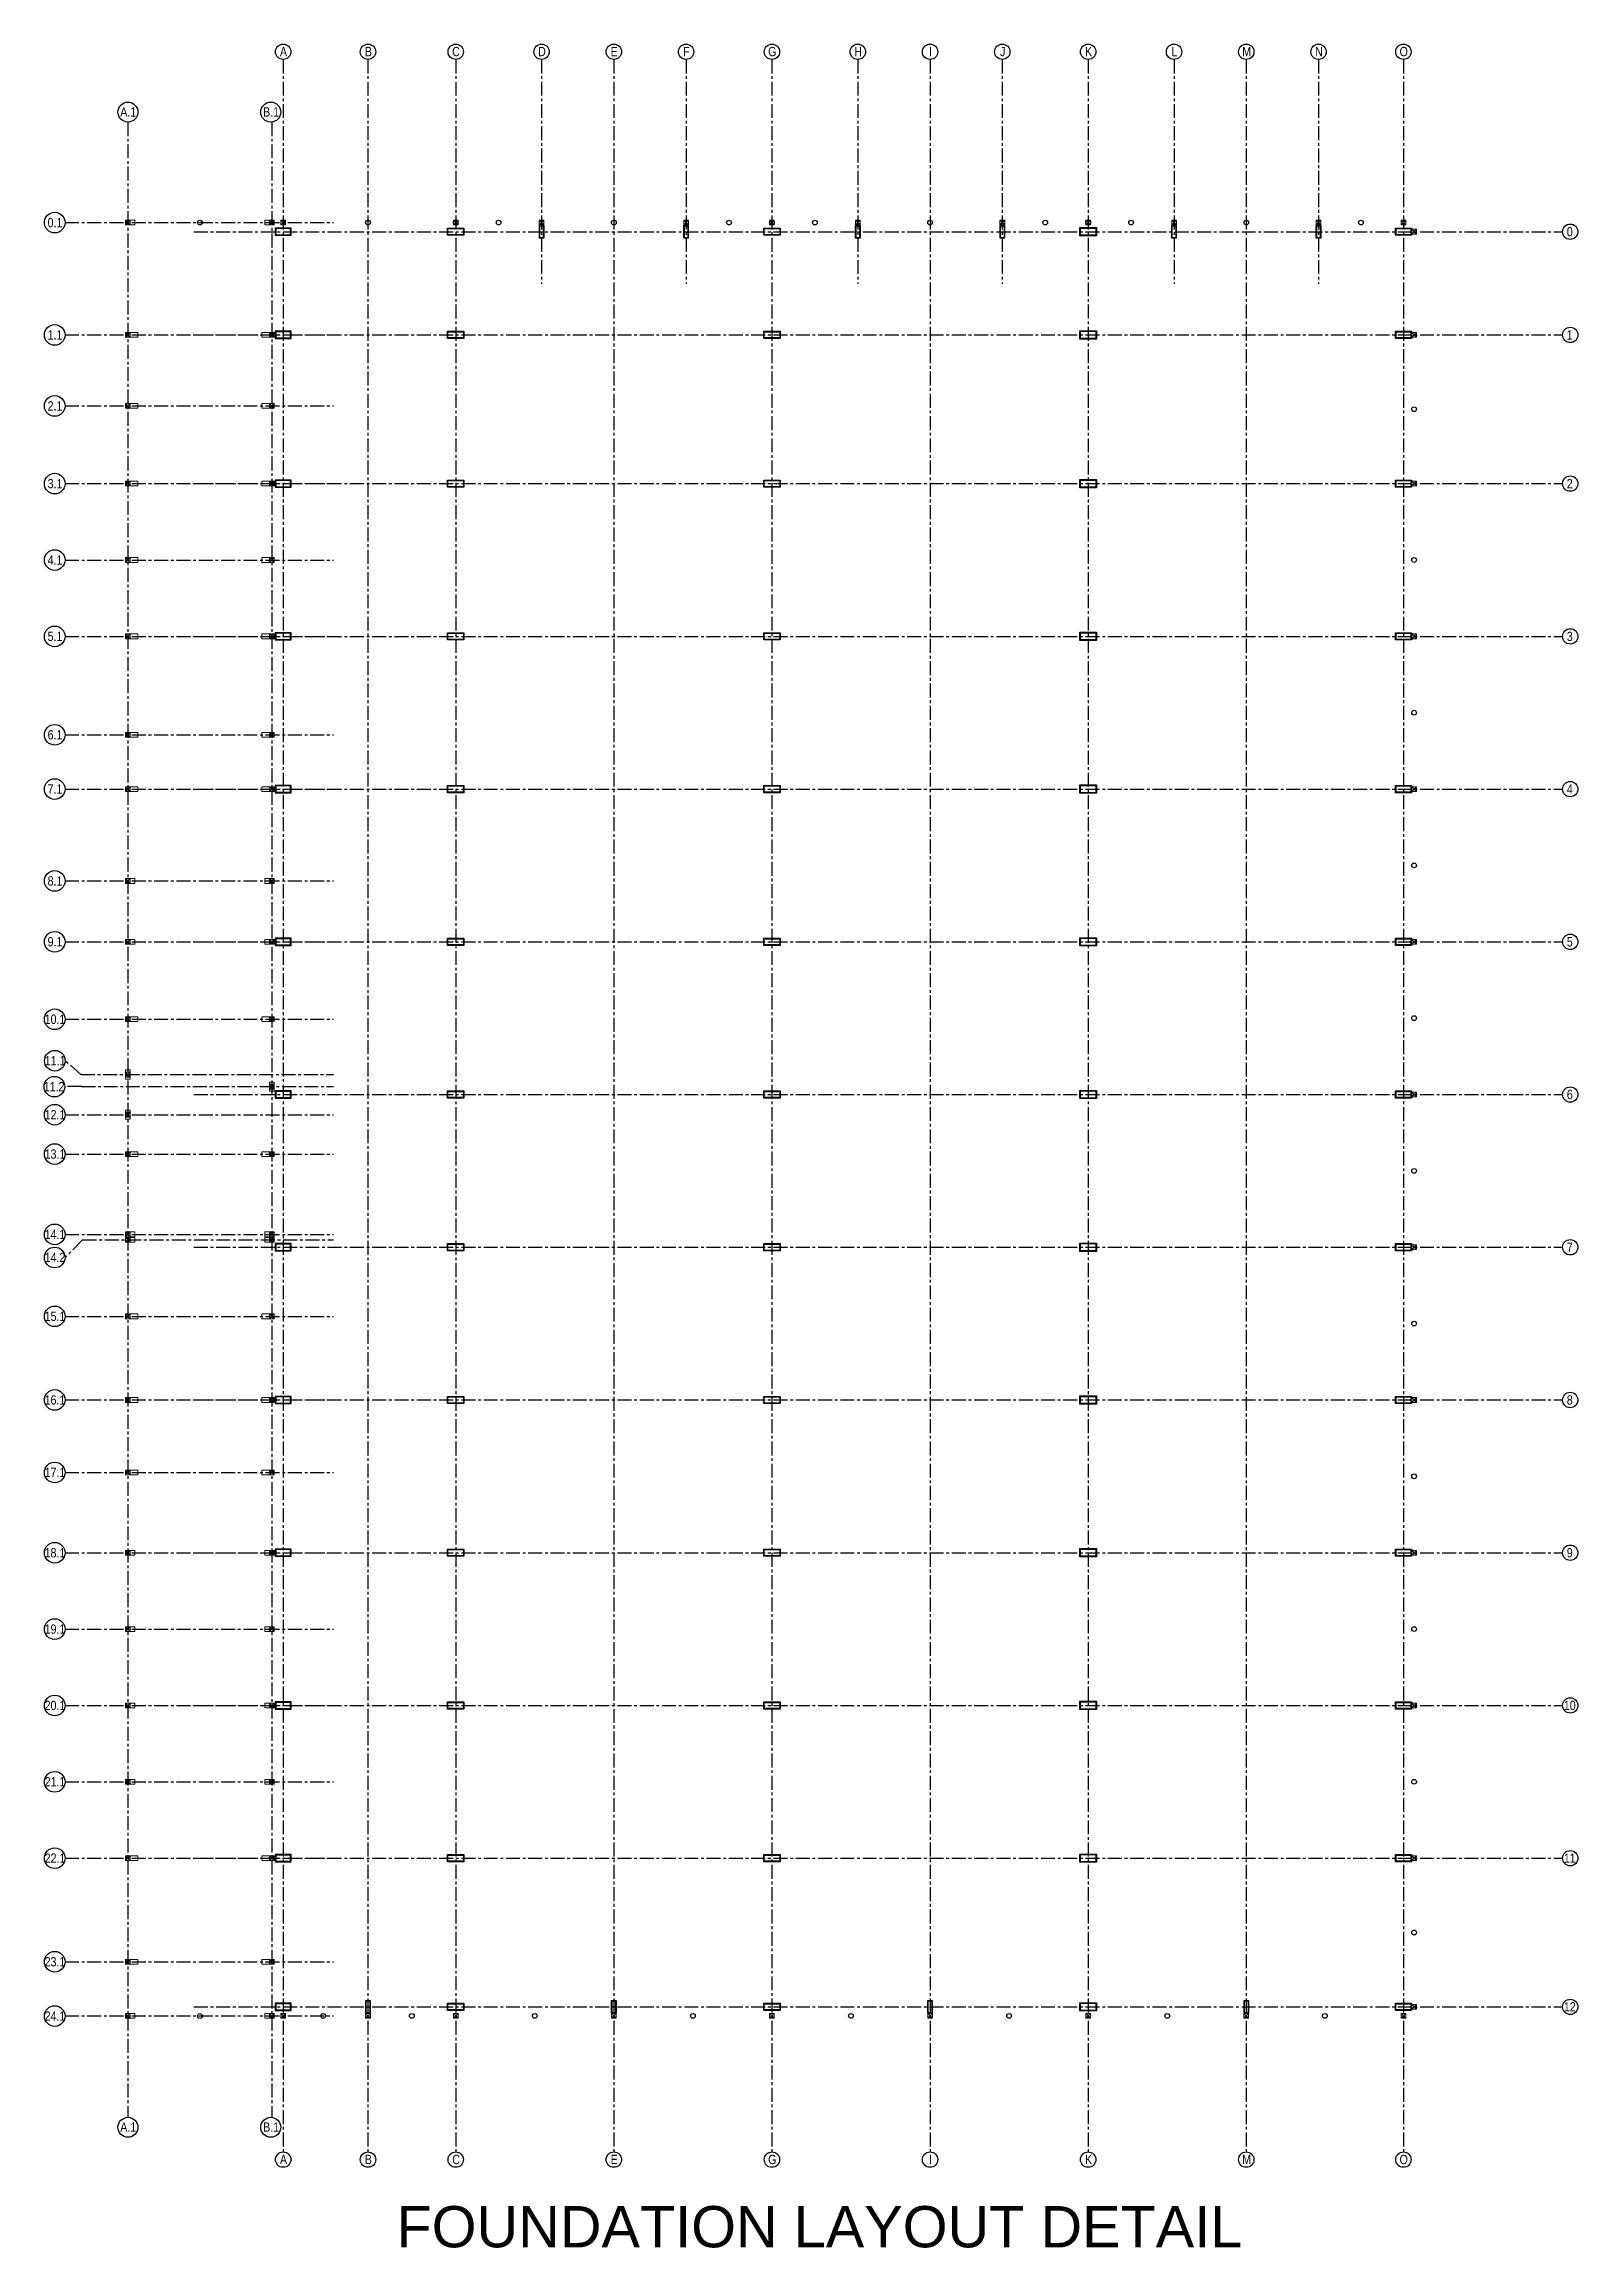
# Model space of a CAD drawing. Header units: inches. Extents: x -605 to 2991212, y -2872845 to 0.
# Drawn here: x 2170856 to 2245164, y -2471233 to -2364452 of the extents above; entities that cross this region are included whole.
import ezdxf
from ezdxf import colors
from ezdxf.entities.mleader import LeaderData, LeaderLine
from ezdxf.math import Vec2, Vec3

# ---------------------------------------------------------------- set-up
doc = ezdxf.new("R2010")
doc.units = ezdxf.units.IN
doc.header["$LTSCALE"] = 600
doc.header["$MEASUREMENT"] = 0
doc.linetypes.add('CENTER', pattern=[2, 1.25, -0.25, 0.25, -0.25])
for name, color, linetype, lineweight in [('PV_MASONRY', 10, 'Continuous', 0), ('PV_TEXT_ROMANS', 7, 'Continuous', 0), ('rRCC 2', 40, 'Continuous', 15)]:
    doc.layers.add(name, color=color, linetype=linetype, lineweight=lineweight)
doc.layers.add('SnT-CENTER2', color=8, linetype='CENTER')
doc.styles.add('J.P', font='ARIALN.TTF')
doc.styles.get("Standard").update_dxf_attribs({"font": 'arial.ttf'})
doc.styles.add('TEXT3', font='geniso.shx')

msp = doc.modelspace()

# ---------------------------------------------------------------- texts
at = {"layer": 'PV_TEXT_ROMANS', "char_height": 450, "width": 931.892, "attachment_point": 1, "style": 'J.P'}
for s, insert in [('\\pxqc;A', (2181989.2, -2364589.7)), ('\\pxqc;B', (2186099.2, -2364589.7)), ('\\pxqc;C', (2190349.2, -2364589.7)), ('\\pxqc;D', (2194509.2, -2364589.7)), ('\\pxqc;E', (2198009.2, -2364589.7)), ('\\pxqc;F', (2201509.2, -2364589.7)), ('\\pxqc;G', (2205669.2, -2364589.7)), ('\\pxqc;H', (2209829.2, -2364589.7)), ('\\pxqc;I', (2213329.2, -2364589.7)), ('\\pxqc;J', (2216829.2, -2364589.7)), ('\\pxqc;K', (2220989.2, -2364589.7)), ('\\pxqc;L', (2225149.2, -2364589.7)), ('\\pxqc;M', (2228649.2, -2364589.7)), ('\\pxqc;N', (2232149.2, -2364589.7)), ('\\pxqc;O', (2236259.2, -2364589.7)), ('\\pxqc;A.1', (2174469.2, -2367513.7)), ('\\pxqc;B.1', (2181389.2, -2367513.7)), ('\\pxqc;0.1', (2170919.6, -2372875.8)), ('\\pxqc;0', (2244303.6, -2373315.8)), ('\\pxqc;1.1', (2170919.6, -2378317.3)), ('   1', (2244187.2, -2378317.3)), ('\\pxqc;2.1', (2170919.6, -2381756.8)), ('\\pxqc;3.1', (2170919.6, -2385522.8)), ('\\pxqc;2', (2244303.6, -2385522.8)), ('\\pxqc;4.1', (2170919.6, -2389222.8)), ('\\pxqc;5.1', (2170919.6, -2392922.8)), ('\\pxqc;3', (2244303.6, -2392922.8)), ('\\pxqc;6.1', (2170919.6, -2397691.3)), ('\\pxqc;7.1', (2170919.6, -2400321.3)), ('\\pxqc;4', (2244303.6, -2400322.8)), ('\\pxqc;8.1', (2170919.6, -2404773.9)), ('\\pxqc;9.1', (2170919.6, -2407721.3)), ('\\pxqc;5', (2244303.6, -2407722.8)), ('\\pxqc;10.1', (2170919.6, -2411475.3)), ('\\pxqc;11.1', (2170925.3, -2413481.5)), ('\\pxqc;11.2', (2170876.2, -2414740.3)), ('\\pxqc;6', (2244303.6, -2415122.8)), ('\\pxqc;12.1', (2170919.6, -2416097.9)), ('\\pxqc;13.1', (2170919.6, -2418005.3)), ('\\pxqc;14.1', (2170919.6, -2421896.9)), ('\\pxqc;7', (2244303.6, -2422522.8)), ('\\pxqc;14.2', (2170919.6, -2423018.4)), ('\\pxqc;15.1', (2170919.6, -2425868.4)), ('\\pxqc;16.1', (2170919.6, -2429921.3)), ('\\pxqc;8', (2244303.6, -2429922.8)), ('\\pxqc;17.1', (2170919.6, -2433432.8)), ('\\pxqc;18.1', (2170919.6, -2437322.8)), ('\\pxqc;9', (2244303.6, -2437322.8)), ('\\pxqc;19.1', (2170919.6, -2441022.8)), ('\\pxqc;20.1', (2170919.6, -2444722.8)), ('\\pxqc;10', (2244303.6, -2444721.3)), ('\\pxqc;21.1', (2170919.6, -2448422.8)), ('\\pxqc;22.1', (2170919.6, -2452122.8)), ('\\pxqc;11', (2244303.6, -2452122.8)), ('\\pxqc;23.1', (2170919.6, -2457140.3)), ('\\pxqc;24.1', (2170919.6, -2459770.3)), ('\\pxqc;12', (2244303.6, -2459326.3)), ('\\pxqc;A.1', (2174469.2, -2465153.6)), ('\\pxqc;B.1', (2181389.2, -2465153.6)), ('\\pxqc;A', (2181989.2, -2466722)), ('\\pxqc;B', (2186099.2, -2466722)), ('\\pxqc;C', (2190349.2, -2466722)), ('\\pxqc;E', (2198009.2, -2466722)), ('\\pxqc;G', (2205669.2, -2466722)), ('\\pxqc;I', (2213329.2, -2466722)), ('\\pxqc;K', (2220989.2, -2466722)), ('\\pxqc;M', (2228649.2, -2466722)), ('\\pxqc;O', (2236259.2, -2466722))]:
    msp.add_mtext(s, dxfattribs=dict(at, insert=insert))
at = {"layer": 'rRCC 2'}
msp.add_text('FOUNDATION LAYOUT DETAIL', height=2000, dxfattribs=at).set_placement((2187927.6, -2471204.6))

# ---------------------------------------------------------------- blocks, each defined once
blk = doc.blocks.new('_DotBlank')
at = {"color": 0, "linetype": 'ByBlock', "lineweight": -2}
blk.add_line((-0.5, 0), (-1, 0), dxfattribs=at)
blk.add_circle((0, 0), 0.5, dxfattribs=at)

# ---------------------------------------------------------------- linework, layer by layer
at = {"color": 3, "linetype": 'ByBlock'}
for points in [[(2182053.3, -2373717.7), (2182823.3, -2373717.7), (2182823.3, -2373367.7), (2182053.3, -2373367.7)], [(2190398.2, -2373367.7), (2191198.2, -2373367.7), (2191198.2, -2373717.7), (2190398.2, -2373717.7)], [(2194833.2, -2373242.7), (2194833.2, -2373842.7), (2195083.2, -2373842.7), (2195083.2, -2373242.7)], [(2201833.2, -2373242.7), (2201833.2, -2373842.7), (2202083.2, -2373842.7), (2202083.2, -2373242.7)], [(2205718.2, -2373367.7), (2206518.2, -2373367.7), (2206518.2, -2373717.7), (2205718.2, -2373717.7)], [(2210153.2, -2373242.7), (2210153.2, -2373842.7), (2210403.2, -2373842.7), (2210403.2, -2373242.7)], [(2217153.2, -2373242.7), (2217153.2, -2373842.7), (2217403.2, -2373842.7), (2217403.2, -2373242.7)], [(2221038.2, -2373342.7), (2221838.2, -2373342.7), (2221838.2, -2373742.7), (2221038.2, -2373742.7)], [(2225473.2, -2373242.7), (2225473.2, -2373842.7), (2225723.2, -2373842.7), (2225723.2, -2373242.7)], [(2232473.2, -2373242.7), (2232473.2, -2373842.7), (2232723.2, -2373842.7), (2232723.2, -2373242.7)], [(2236328.2, -2373367.7), (2237098.2, -2373367.7), (2237098.2, -2373717.7), (2236328.2, -2373717.7)], [(2182053.3, -2378717.7), (2182823.3, -2378717.7), (2182823.3, -2378367.7), (2182053.3, -2378367.7)], [(2190398.2, -2378367.7), (2191198.2, -2378367.7), (2191198.2, -2378717.7), (2190398.2, -2378717.7)], [(2205718.2, -2378367.7), (2206518.2, -2378367.7), (2206518.2, -2378717.7), (2205718.2, -2378717.7)], [(2221038.2, -2378342.7), (2221838.2, -2378342.7), (2221838.2, -2378742.7), (2221038.2, -2378742.7)], [(2236328.2, -2378367.7), (2237098.2, -2378367.7), (2237098.2, -2378717.7), (2236328.2, -2378717.7)], [(2182053.3, -2385923.2), (2182823.3, -2385923.2), (2182823.3, -2385573.2), (2182053.3, -2385573.2)], [(2190398.2, -2385573.2), (2191198.2, -2385573.2), (2191198.2, -2385923.2), (2190398.2, -2385923.2)], [(2205718.2, -2385573.2), (2206518.2, -2385573.2), (2206518.2, -2385923.2), (2205718.2, -2385923.2)], [(2221038.2, -2385548.2), (2221838.2, -2385548.2), (2221838.2, -2385948.2), (2221038.2, -2385948.2)], [(2236328.2, -2385573.2), (2237098.2, -2385573.2), (2237098.2, -2385923.2), (2236328.2, -2385923.2)], [(2221038.2, -2392948.2), (2221838.2, -2392948.2), (2221838.2, -2393348.2), (2221038.2, -2393348.2)], [(2182053.3, -2393323.2), (2182823.3, -2393323.2), (2182823.3, -2392973.2), (2182053.3, -2392973.2)], [(2190398.2, -2392973.2), (2191198.2, -2392973.2), (2191198.2, -2393323.2), (2190398.2, -2393323.2)], [(2205718.2, -2392973.2), (2206518.2, -2392973.2), (2206518.2, -2393323.2), (2205718.2, -2393323.2)], [(2236328.2, -2392973.2), (2237098.2, -2392973.2), (2237098.2, -2393323.2), (2236328.2, -2393323.2)], [(2182053.3, -2400723.2), (2182823.3, -2400723.2), (2182823.3, -2400373.2), (2182053.3, -2400373.2)], [(2190398.2, -2400373.2), (2191198.2, -2400373.2), (2191198.2, -2400723.2), (2190398.2, -2400723.2)], [(2205718.2, -2400373.2), (2206518.2, -2400373.2), (2206518.2, -2400723.2), (2205718.2, -2400723.2)], [(2221038.2, -2400348.2), (2221838.2, -2400348.2), (2221838.2, -2400748.2), (2221038.2, -2400748.2)], [(2236328.2, -2400373.2), (2237098.2, -2400373.2), (2237098.2, -2400723.2), (2236328.2, -2400723.2)], [(2182053.3, -2408123.2), (2182823.3, -2408123.2), (2182823.3, -2407773.2), (2182053.3, -2407773.2)], [(2190398.2, -2407773.2), (2191198.2, -2407773.2), (2191198.2, -2408123.2), (2190398.2, -2408123.2)], [(2205718.2, -2407773.2), (2206518.2, -2407773.2), (2206518.2, -2408123.2), (2205718.2, -2408123.2)], [(2221038.2, -2407748.2), (2221838.2, -2407748.2), (2221838.2, -2408148.2), (2221038.2, -2408148.2)], [(2236328.2, -2407773.2), (2237098.2, -2407773.2), (2237098.2, -2408123.2), (2236328.2, -2408123.2)], [(2182053.3, -2415523.2), (2182823.3, -2415523.2), (2182823.3, -2415173.2), (2182053.3, -2415173.2)], [(2190398.2, -2415173.2), (2191198.2, -2415173.2), (2191198.2, -2415523.2), (2190398.2, -2415523.2)], [(2205718.2, -2415173.2), (2206518.2, -2415173.2), (2206518.2, -2415523.2), (2205718.2, -2415523.2)], [(2221038.2, -2415148.2), (2221838.2, -2415148.2), (2221838.2, -2415548.2), (2221038.2, -2415548.2)], [(2236328.2, -2415173.2), (2237098.2, -2415173.2), (2237098.2, -2415523.2), (2236328.2, -2415523.2)], [(2182053.3, -2422923.2), (2182823.3, -2422923.2), (2182823.3, -2422573.2), (2182053.3, -2422573.2)], [(2190398.2, -2422573.2), (2191198.2, -2422573.2), (2191198.2, -2422923.2), (2190398.2, -2422923.2)], [(2205718.2, -2422573.2), (2206518.2, -2422573.2), (2206518.2, -2422923.2), (2205718.2, -2422923.2)], [(2221038.2, -2422548.2), (2221838.2, -2422548.2), (2221838.2, -2422948.2), (2221038.2, -2422948.2)], [(2236328.2, -2422573.2), (2237098.2, -2422573.2), (2237098.2, -2422923.2), (2236328.2, -2422923.2)], [(2182053.3, -2430323.2), (2182823.3, -2430323.2), (2182823.3, -2429973.2), (2182053.3, -2429973.2)], [(2190398.2, -2429973.2), (2191198.2, -2429973.2), (2191198.2, -2430323.2), (2190398.2, -2430323.2)], [(2205718.2, -2429973.2), (2206518.2, -2429973.2), (2206518.2, -2430323.2), (2205718.2, -2430323.2)], [(2221038.2, -2429948.2), (2221838.2, -2429948.2), (2221838.2, -2430348.2), (2221038.2, -2430348.2)], [(2236328.2, -2429973.2), (2237098.2, -2429973.2), (2237098.2, -2430323.2), (2236328.2, -2430323.2)], [(2182053.3, -2437723.2), (2182823.3, -2437723.2), (2182823.3, -2437373.2), (2182053.3, -2437373.2)], [(2190398.2, -2437373.2), (2191198.2, -2437373.2), (2191198.2, -2437723.2), (2190398.2, -2437723.2)], [(2205718.2, -2437373.2), (2206518.2, -2437373.2), (2206518.2, -2437723.2), (2205718.2, -2437723.2)], [(2221038.2, -2437348.2), (2221838.2, -2437348.2), (2221838.2, -2437748.2), (2221038.2, -2437748.2)], [(2236328.2, -2437373.2), (2237098.2, -2437373.2), (2237098.2, -2437723.2), (2236328.2, -2437723.2)], [(2182053.3, -2445123.2), (2182823.3, -2445123.2), (2182823.3, -2444773.2), (2182053.3, -2444773.2)], [(2190398.2, -2444773.2), (2191198.2, -2444773.2), (2191198.2, -2445123.2), (2190398.2, -2445123.2)], [(2205718.2, -2444773.2), (2206518.2, -2444773.2), (2206518.2, -2445123.2), (2205718.2, -2445123.2)], [(2221038.2, -2444748.2), (2221838.2, -2444748.2), (2221838.2, -2445148.2), (2221038.2, -2445148.2)], [(2236328.2, -2444773.2), (2237098.2, -2444773.2), (2237098.2, -2445123.2), (2236328.2, -2445123.2)], [(2182053.3, -2452523.2), (2182823.3, -2452523.2), (2182823.3, -2452173.2), (2182053.3, -2452173.2)], [(2190398.2, -2452173.2), (2191198.2, -2452173.2), (2191198.2, -2452523.2), (2190398.2, -2452523.2)], [(2205718.2, -2452173.2), (2206518.2, -2452173.2), (2206518.2, -2452523.2), (2205718.2, -2452523.2)], [(2221038.2, -2452148.2), (2221838.2, -2452148.2), (2221838.2, -2452548.2), (2221038.2, -2452548.2)], [(2236328.2, -2452173.2), (2237098.2, -2452173.2), (2237098.2, -2452523.2), (2236328.2, -2452523.2)], [(2182053.3, -2459728.2), (2182823.3, -2459728.2), (2182823.3, -2459378.2), (2182053.3, -2459378.2)], [(2186423.2, -2459253.2), (2186423.2, -2459853.2), (2186673.2, -2459853.2), (2186673.2, -2459253.2)], [(2190398.2, -2459378.2), (2191198.2, -2459378.2), (2191198.2, -2459728.2), (2190398.2, -2459728.2)], [(2198333.2, -2459253.2), (2198333.2, -2459853.2), (2198583.2, -2459853.2), (2198583.2, -2459253.2)], [(2205718.2, -2459378.2), (2206518.2, -2459378.2), (2206518.2, -2459728.2), (2205718.2, -2459728.2)], [(2213653.2, -2459253.2), (2213653.2, -2459853.2), (2213903.2, -2459853.2), (2213903.2, -2459253.2)], [(2221038.2, -2459353.2), (2221838.2, -2459353.2), (2221838.2, -2459753.2), (2221038.2, -2459753.2)], [(2228973.2, -2459253.2), (2228973.2, -2459853.2), (2229223.2, -2459853.2), (2229223.2, -2459253.2)], [(2236323.3, -2459378.2), (2237093.3, -2459378.2), (2237093.3, -2459728.2), (2236323.3, -2459728.2)]]:
    msp.add_lwpolyline(points, close=True, dxfattribs=at)
at = {"color": 2, "linetype": 'ByBlock'}
for points in [[(2182078.3, -2373692.7), (2182798.3, -2373692.7), (2182798.3, -2373392.7), (2182078.3, -2373392.7)], [(2190423.2, -2373392.7), (2191173.2, -2373392.7), (2191173.2, -2373692.7), (2190423.2, -2373692.7)], [(2194858.2, -2373267.7), (2194858.2, -2373817.7), (2195058.2, -2373817.7), (2195058.2, -2373267.7)], [(2201858.2, -2373267.7), (2201858.2, -2373817.7), (2202058.2, -2373817.7), (2202058.2, -2373267.7)], [(2205743.2, -2373392.7), (2206493.2, -2373392.7), (2206493.2, -2373692.7), (2205743.2, -2373692.7)], [(2210178.2, -2373267.7), (2210178.2, -2373817.7), (2210378.2, -2373817.7), (2210378.2, -2373267.7)], [(2217178.2, -2373267.7), (2217178.2, -2373817.7), (2217378.2, -2373817.7), (2217378.2, -2373267.7)], [(2221063.2, -2373367.7), (2221813.2, -2373367.7), (2221813.2, -2373717.7), (2221063.2, -2373717.7)], [(2225498.2, -2373267.7), (2225498.2, -2373817.7), (2225698.2, -2373817.7), (2225698.2, -2373267.7)], [(2232498.2, -2373267.7), (2232498.2, -2373817.7), (2232698.2, -2373817.7), (2232698.2, -2373267.7)], [(2236353.2, -2373392.7), (2237073.2, -2373392.7), (2237073.2, -2373692.7), (2236353.2, -2373692.7)], [(2182078.3, -2378692.7), (2182798.3, -2378692.7), (2182798.3, -2378392.7), (2182078.3, -2378392.7)], [(2190423.2, -2378392.7), (2191173.2, -2378392.7), (2191173.2, -2378692.7), (2190423.2, -2378692.7)], [(2205743.2, -2378392.7), (2206493.2, -2378392.7), (2206493.2, -2378692.7), (2205743.2, -2378692.7)], [(2221063.2, -2378367.7), (2221813.2, -2378367.7), (2221813.2, -2378717.7), (2221063.2, -2378717.7)], [(2236353.2, -2378392.7), (2237073.2, -2378392.7), (2237073.2, -2378692.7), (2236353.2, -2378692.7)], [(2182078.3, -2385898.2), (2182798.3, -2385898.2), (2182798.3, -2385598.2), (2182078.3, -2385598.2)], [(2190423.2, -2385598.2), (2191173.2, -2385598.2), (2191173.2, -2385898.2), (2190423.2, -2385898.2)], [(2205743.2, -2385598.2), (2206493.2, -2385598.2), (2206493.2, -2385898.2), (2205743.2, -2385898.2)], [(2221063.2, -2385573.2), (2221813.2, -2385573.2), (2221813.2, -2385923.2), (2221063.2, -2385923.2)], [(2236353.2, -2385598.2), (2237073.2, -2385598.2), (2237073.2, -2385898.2), (2236353.2, -2385898.2)], [(2182078.3, -2393298.2), (2182798.3, -2393298.2), (2182798.3, -2392998.2), (2182078.3, -2392998.2)], [(2190423.2, -2392998.2), (2191173.2, -2392998.2), (2191173.2, -2393298.2), (2190423.2, -2393298.2)], [(2205743.2, -2392998.2), (2206493.2, -2392998.2), (2206493.2, -2393298.2), (2205743.2, -2393298.2)], [(2221063.2, -2392973.2), (2221813.2, -2392973.2), (2221813.2, -2393323.2), (2221063.2, -2393323.2)], [(2236353.2, -2392998.2), (2237073.2, -2392998.2), (2237073.2, -2393298.2), (2236353.2, -2393298.2)], [(2182078.3, -2400698.2), (2182798.3, -2400698.2), (2182798.3, -2400398.2), (2182078.3, -2400398.2)], [(2190423.2, -2400398.2), (2191173.2, -2400398.2), (2191173.2, -2400698.2), (2190423.2, -2400698.2)], [(2205743.2, -2400398.2), (2206493.2, -2400398.2), (2206493.2, -2400698.2), (2205743.2, -2400698.2)], [(2221063.2, -2400373.2), (2221813.2, -2400373.2), (2221813.2, -2400723.2), (2221063.2, -2400723.2)], [(2236353.2, -2400398.2), (2237073.2, -2400398.2), (2237073.2, -2400698.2), (2236353.2, -2400698.2)], [(2182078.3, -2408098.2), (2182798.3, -2408098.2), (2182798.3, -2407798.2), (2182078.3, -2407798.2)], [(2190423.2, -2407798.2), (2191173.2, -2407798.2), (2191173.2, -2408098.2), (2190423.2, -2408098.2)], [(2205743.2, -2407798.2), (2206493.2, -2407798.2), (2206493.2, -2408098.2), (2205743.2, -2408098.2)], [(2221063.2, -2407773.2), (2221813.2, -2407773.2), (2221813.2, -2408123.2), (2221063.2, -2408123.2)], [(2236353.2, -2407798.2), (2237073.2, -2407798.2), (2237073.2, -2408098.2), (2236353.2, -2408098.2)], [(2182078.3, -2415498.2), (2182798.3, -2415498.2), (2182798.3, -2415198.2), (2182078.3, -2415198.2)], [(2190423.2, -2415198.2), (2191173.2, -2415198.2), (2191173.2, -2415498.2), (2190423.2, -2415498.2)], [(2205743.2, -2415198.2), (2206493.2, -2415198.2), (2206493.2, -2415498.2), (2205743.2, -2415498.2)], [(2221063.2, -2415173.2), (2221813.2, -2415173.2), (2221813.2, -2415523.2), (2221063.2, -2415523.2)], [(2236353.2, -2415198.2), (2237073.2, -2415198.2), (2237073.2, -2415498.2), (2236353.2, -2415498.2)], [(2182078.3, -2422898.2), (2182798.3, -2422898.2), (2182798.3, -2422598.2), (2182078.3, -2422598.2)], [(2190423.2, -2422598.2), (2191173.2, -2422598.2), (2191173.2, -2422898.2), (2190423.2, -2422898.2)], [(2205743.2, -2422598.2), (2206493.2, -2422598.2), (2206493.2, -2422898.2), (2205743.2, -2422898.2)], [(2221063.2, -2422573.2), (2221813.2, -2422573.2), (2221813.2, -2422923.2), (2221063.2, -2422923.2)], [(2236353.2, -2422598.2), (2237073.2, -2422598.2), (2237073.2, -2422898.2), (2236353.2, -2422898.2)], [(2182078.3, -2430298.2), (2182798.3, -2430298.2), (2182798.3, -2429998.2), (2182078.3, -2429998.2)], [(2190423.2, -2429998.2), (2191173.2, -2429998.2), (2191173.2, -2430298.2), (2190423.2, -2430298.2)], [(2205743.2, -2429998.2), (2206493.2, -2429998.2), (2206493.2, -2430298.2), (2205743.2, -2430298.2)], [(2221063.2, -2429973.2), (2221813.2, -2429973.2), (2221813.2, -2430323.2), (2221063.2, -2430323.2)], [(2236353.2, -2429998.2), (2237073.2, -2429998.2), (2237073.2, -2430298.2), (2236353.2, -2430298.2)], [(2182078.3, -2437698.2), (2182798.3, -2437698.2), (2182798.3, -2437398.2), (2182078.3, -2437398.2)], [(2190423.2, -2437398.2), (2191173.2, -2437398.2), (2191173.2, -2437698.2), (2190423.2, -2437698.2)], [(2205743.2, -2437398.2), (2206493.2, -2437398.2), (2206493.2, -2437698.2), (2205743.2, -2437698.2)], [(2221063.2, -2437373.2), (2221813.2, -2437373.2), (2221813.2, -2437723.2), (2221063.2, -2437723.2)], [(2236353.2, -2437398.2), (2237073.2, -2437398.2), (2237073.2, -2437698.2), (2236353.2, -2437698.2)], [(2182078.3, -2445098.2), (2182798.3, -2445098.2), (2182798.3, -2444798.2), (2182078.3, -2444798.2)], [(2190423.2, -2444798.2), (2191173.2, -2444798.2), (2191173.2, -2445098.2), (2190423.2, -2445098.2)], [(2205743.2, -2444798.2), (2206493.2, -2444798.2), (2206493.2, -2445098.2), (2205743.2, -2445098.2)], [(2221063.2, -2444773.2), (2221813.2, -2444773.2), (2221813.2, -2445123.2), (2221063.2, -2445123.2)], [(2236353.2, -2444798.2), (2237073.2, -2444798.2), (2237073.2, -2445098.2), (2236353.2, -2445098.2)], [(2182078.3, -2452498.2), (2182798.3, -2452498.2), (2182798.3, -2452198.2), (2182078.3, -2452198.2)], [(2190423.2, -2452198.2), (2191173.2, -2452198.2), (2191173.2, -2452498.2), (2190423.2, -2452498.2)], [(2205743.2, -2452198.2), (2206493.2, -2452198.2), (2206493.2, -2452498.2), (2205743.2, -2452498.2)], [(2221063.2, -2452173.2), (2221813.2, -2452173.2), (2221813.2, -2452523.2), (2221063.2, -2452523.2)], [(2236353.2, -2452198.2), (2237073.2, -2452198.2), (2237073.2, -2452498.2), (2236353.2, -2452498.2)], [(2182078.3, -2459703.2), (2182798.3, -2459703.2), (2182798.3, -2459403.2), (2182078.3, -2459403.2)], [(2186448.2, -2459278.2), (2186448.2, -2459828.2), (2186648.2, -2459828.2), (2186648.2, -2459278.2)], [(2190423.2, -2459403.2), (2191173.2, -2459403.2), (2191173.2, -2459703.2), (2190423.2, -2459703.2)], [(2198358.2, -2459278.2), (2198358.2, -2459828.2), (2198558.2, -2459828.2), (2198558.2, -2459278.2)], [(2205743.2, -2459403.2), (2206493.2, -2459403.2), (2206493.2, -2459703.2), (2205743.2, -2459703.2)], [(2213678.2, -2459278.2), (2213678.2, -2459828.2), (2213878.2, -2459828.2), (2213878.2, -2459278.2)], [(2221063.2, -2459378.2), (2221813.2, -2459378.2), (2221813.2, -2459728.2), (2221063.2, -2459728.2)], [(2228998.2, -2459278.2), (2228998.2, -2459828.2), (2229198.2, -2459828.2), (2229198.2, -2459278.2)], [(2236348.3, -2459403.2), (2237068.3, -2459403.2), (2237068.3, -2459703.2), (2236348.3, -2459703.2)]]:
    msp.add_lwpolyline(points, close=True, dxfattribs=at)
at = {"color": 1, "linetype": 'ByBlock'}
for centre, radius in [((2182438.3, -2364823.7), 372.1), ((2186548.2, -2364823.7), 372.1), ((2190798.2, -2364823.7), 372.1), ((2194958.2, -2364823.7), 372.1), ((2198458.2, -2364823.7), 372.1), ((2201958.2, -2364823.7), 372.1), ((2206118.2, -2364823.7), 372.1), ((2210278.2, -2364823.7), 372.1), ((2213778.2, -2364823.7), 372.1), ((2217278.2, -2364823.7), 372.1), ((2221438.2, -2364823.7), 372.1), ((2225598.2, -2364823.7), 372.1), ((2229098.2, -2364823.7), 372.1), ((2232598.2, -2364823.7), 372.1), ((2236708.3, -2364823.7), 372.1), ((2174918.2, -2367747.7), 483.5), ((2181838.3, -2367747.7), 483.5), ((2171370.1, -2373102.7), 500.4), ((2244791.9, -2373542.7), 372.1), ((2171370.1, -2378544.3), 500.4), ((2244791.9, -2378544.3), 372.1), ((2171370.1, -2381983.7), 500.4), ((2171370.1, -2385749.8), 500.4), ((2244791.9, -2385749.8), 372.1), ((2171370.1, -2389449.8), 500.4), ((2171370.1, -2393149.8), 500.4), ((2244791.9, -2393149.8), 372.1), ((2171370.1, -2397918.2), 500.4), ((2171370.1, -2400548.2), 500.4), ((2244791.9, -2400549.8), 372.1), ((2171370.1, -2405000.8), 500.4), ((2171370.1, -2407948.2), 500.4), ((2244791.9, -2407949.8), 372.1), ((2171370.1, -2411702.3), 500.4), ((2171375.8, -2413708.4), 500.4), ((2171356.7, -2414967.3), 500.4), ((2244791.9, -2415349.8), 372.1), ((2171370.1, -2416324.9), 500.4), ((2171370.1, -2418232.3), 500.4), ((2171370.1, -2422123.8), 500.4), ((2171370.1, -2423245.3), 500.4), ((2244791.9, -2422749.8), 372.1), ((2171370.1, -2426095.4), 500.4), ((2171370.1, -2430148.2), 500.4), ((2244791.9, -2430149.8), 372.1), ((2171370.1, -2433659.8), 500.4), ((2171370.1, -2437549.8), 500.4), ((2244791.9, -2437549.8), 372.1), ((2171370.1, -2441249.8), 500.4), ((2171370.1, -2444949.8), 500.4), ((2244791.9, -2444948.2), 372.1), ((2171370.1, -2448649.8), 500.4), ((2171370.1, -2452349.8), 500.4), ((2244791.9, -2452349.8), 372.1), ((2171370.1, -2457367.2), 500.4), ((2171370.1, -2459997.2), 500.4), ((2244791.9, -2459553.2), 372.1), ((2174918.2, -2465387.6), 483.5), ((2181838.3, -2465387.6), 483.5), ((2182438.3, -2466956), 372.1), ((2186548.2, -2466956), 372.1), ((2190798.2, -2466956), 372.1), ((2198458.2, -2466956), 372.1), ((2206118.2, -2466956), 372.1), ((2213778.2, -2466956), 372.1), ((2221438.2, -2466956), 372.1), ((2229098.2, -2466956), 372.1), ((2236708.3, -2466956), 372.1)]:
    msp.add_circle(centre, radius, dxfattribs=at)
at = {"color": 8, "linetype": 'ByBlock'}
for centre in [(2178403.3, -2373102.7), (2178403.3, -2373102.7), (2186548.2, -2373102.7), (2186548.2, -2373102.7), (2190798.2, -2373102.7), (2190798.2, -2373102.7), (2192878.2, -2373102.7), (2192878.2, -2373102.7), (2198458.2, -2373102.7), (2198458.2, -2373102.7), (2204038.2, -2373102.7), (2204038.2, -2373102.7), (2206118.2, -2373102.7), (2206118.2, -2373102.7), (2208198.2, -2373102.7), (2208198.2, -2373102.7), (2213778.2, -2373102.7), (2213778.2, -2373102.7), (2219358.2, -2373102.7), (2219358.2, -2373102.7), (2221438.2, -2373102.7), (2221438.2, -2373102.7), (2223518.2, -2373102.7), (2223518.2, -2373102.7), (2229098.2, -2373102.7), (2229098.2, -2373102.7), (2234653.3, -2373102.7), (2234653.3, -2373102.7), (2234653.3, -2373102.7), (2234653.3, -2373102.7), (2237228.2, -2382145.4), (2237228.2, -2382145.4), (2237228.2, -2389448.2), (2237228.2, -2389448.2), (2237228.2, -2396848.2), (2237228.2, -2396848.2), (2237228.2, -2404248.2), (2237228.2, -2404248.2), (2237228.2, -2411648.2), (2237228.2, -2411648.2), (2237228.2, -2419048.2), (2237228.2, -2419048.2), (2237228.2, -2426447.9), (2237228.2, -2426447.9), (2237228.2, -2433848.2), (2237228.2, -2433848.2), (2237228.2, -2441248.2), (2237228.2, -2441248.2), (2237228.2, -2448648.2), (2237228.2, -2448648.2), (2237228.2, -2455950.7), (2237228.2, -2455950.7), (2178403.3, -2459997.2), (2184378.2, -2459993.5), (2188673.2, -2459992.7), (2194628.2, -2459992.7), (2202288.2, -2459992.7), (2202288.2, -2459992.7), (2209948.2, -2459992.7), (2209948.2, -2459992.7), (2217608.2, -2459992.7), (2217608.2, -2459992.7), (2225268.2, -2459992.7), (2225268.2, -2459992.7), (2232903.3, -2459992.7)]:
    msp.add_circle(centre, 115, dxfattribs=at)
at = {"layer": 'PV_MASONRY'}
for p, q in [((2175033.2, -2414599.7), (2174803.2, -2414599.7)), ((2175033.2, -2416549.9), (2174803.2, -2416549.9))]:
    msp.add_line(p, q, dxfattribs=at)
at = {"layer": 'rRCC 2', "color": 6}
for p, q in [((2174803.2, -2372987.7), (2175033.2, -2373217.7)), ((2174803.2, -2373217.7), (2175033.2, -2372987.7)), ((2182003.3, -2372987.7), (2181773.3, -2373217.7)), ((2182003.3, -2373217.7), (2181773.3, -2372987.7)), ((2182553.3, -2372987.7), (2182323.3, -2373217.7)), ((2182553.3, -2373217.7), (2182323.3, -2372987.7)), ((2190913.2, -2372987.7), (2190683.2, -2373217.7)), ((2190913.2, -2373217.7), (2190683.2, -2372987.7)), ((2195073.2, -2372987.7), (2194843.2, -2373217.7)), ((2195073.2, -2373217.7), (2194843.2, -2372987.7)), ((2202073.2, -2372987.7), (2201843.2, -2373217.7)), ((2202073.2, -2373217.7), (2201843.2, -2372987.7)), ((2206233.2, -2372987.7), (2206003.2, -2373217.7)), ((2206233.2, -2373217.7), (2206003.2, -2372987.7)), ((2210393.2, -2372987.7), (2210163.2, -2373217.7)), ((2210393.2, -2373217.7), (2210163.2, -2372987.7)), ((2217393.2, -2372987.7), (2217163.2, -2373217.7)), ((2217393.2, -2373217.7), (2217163.2, -2372987.7)), ((2221553.2, -2372987.7), (2221323.2, -2373217.7)), ((2221553.2, -2373217.7), (2221323.2, -2372987.7)), ((2225713.2, -2372987.7), (2225483.2, -2373217.7)), ((2225713.2, -2373217.7), (2225483.2, -2372987.7)), ((2232713.2, -2372987.7), (2232483.2, -2373217.7)), ((2232713.2, -2373217.7), (2232483.2, -2372987.7)), ((2236828.2, -2372987.7), (2236598.2, -2373217.7)), ((2236828.2, -2373217.7), (2236598.2, -2372987.7)), ((2237343.2, -2373427.7), (2237113.2, -2373657.7)), ((2237343.2, -2373657.7), (2237113.2, -2373427.7)), ((2174803.2, -2378427.7), (2175033.2, -2378657.7)), ((2174803.2, -2378657.7), (2175033.2, -2378427.7)), ((2182003.3, -2378427.7), (2181773.3, -2378657.7)), ((2182003.3, -2378657.7), (2181773.3, -2378427.7)), ((2237343.2, -2378427.7), (2237113.2, -2378657.7)), ((2237343.2, -2378657.7), (2237113.2, -2378427.7)), ((2174803.2, -2381868.7), (2175033.2, -2382098.7)), ((2174803.2, -2382098.7), (2175033.2, -2381868.7)), ((2182003.3, -2381868.7), (2181773.3, -2382098.7)), ((2182003.3, -2382098.7), (2181773.3, -2381868.7)), ((2174803.2, -2385633.2), (2175033.2, -2385863.2)), ((2174803.2, -2385863.2), (2175033.2, -2385633.2)), ((2182003.3, -2385633.2), (2181773.3, -2385863.2)), ((2182003.3, -2385863.2), (2181773.3, -2385633.2)), ((2237343.2, -2385633.2), (2237113.2, -2385863.2)), ((2237343.2, -2385863.2), (2237113.2, -2385633.2)), ((2174803.2, -2389334.8), (2175033.2, -2389564.8)), ((2174803.2, -2389564.8), (2175033.2, -2389334.8)), ((2182003.3, -2389334.8), (2181773.3, -2389564.8)), ((2182003.3, -2389564.8), (2181773.3, -2389334.8)), ((2174803.2, -2393033.2), (2175033.2, -2393263.2)), ((2174803.2, -2393263.2), (2175033.2, -2393033.2)), ((2182003.3, -2393033.2), (2181773.3, -2393263.2)), ((2182003.3, -2393263.2), (2181773.3, -2393033.2)), ((2237343.2, -2393033.2), (2237113.2, -2393263.2)), ((2237343.2, -2393263.2), (2237113.2, -2393033.2)), ((2174803.2, -2397803.2), (2175033.2, -2398033.2)), ((2174803.2, -2398033.2), (2175033.2, -2397803.2)), ((2182003.3, -2397803.2), (2181773.3, -2398033.2)), ((2182003.3, -2398033.2), (2181773.3, -2397803.2)), ((2174803.2, -2400433.2), (2175033.2, -2400663.2)), ((2174803.2, -2400663.2), (2175033.2, -2400433.2)), ((2182003.3, -2400433.2), (2181773.3, -2400663.2)), ((2182003.3, -2400663.2), (2181773.3, -2400433.2)), ((2237343.2, -2400433.2), (2237113.2, -2400663.2)), ((2237343.2, -2400663.2), (2237113.2, -2400433.2)), ((2174803.2, -2404885.8), (2175033.2, -2405115.8)), ((2174803.2, -2405115.8), (2175033.2, -2404885.8)), ((2182003.3, -2404885.8), (2181773.3, -2405115.8)), ((2182003.3, -2405115.8), (2181773.3, -2404885.8)), ((2174803.2, -2407833.2), (2175033.2, -2408063.2)), ((2174803.2, -2408063.2), (2175033.2, -2407833.2)), ((2182003.3, -2407833.2), (2181773.3, -2408063.2)), ((2182003.3, -2408063.2), (2181773.3, -2407833.2)), ((2237343.2, -2407833.2), (2237113.2, -2408063.2)), ((2237343.2, -2408063.2), (2237113.2, -2407833.2)), ((2174803.2, -2411587.3), (2175033.2, -2411817.3)), ((2174803.2, -2411817.3), (2175033.2, -2411587.3)), ((2182003.3, -2411587.3), (2181773.3, -2411817.3)), ((2182003.3, -2411817.3), (2181773.3, -2411587.3)), ((2175033.2, -2414489.7), (2174803.2, -2414259.7)), ((2174803.2, -2414489.7), (2175033.2, -2414259.7)), ((2182003.3, -2415082.3), (2181773.3, -2414852.3)), ((2181773.3, -2415082.3), (2182003.3, -2414852.3)), ((2237343.2, -2415233.2), (2237113.2, -2415463.2)), ((2237343.2, -2415463.2), (2237113.2, -2415233.2)), ((2175033.2, -2416439.9), (2174803.2, -2416209.9)), ((2174803.2, -2416439.9), (2175033.2, -2416209.9)), ((2174803.2, -2418117.3), (2175033.2, -2418347.3)), ((2174803.2, -2418347.3), (2175033.2, -2418117.3)), ((2182003.3, -2418117.3), (2181773.3, -2418347.3)), ((2182003.3, -2418347.3), (2181773.3, -2418117.3)), ((2174803.2, -2422008.8), (2175033.2, -2422238.8)), ((2174803.2, -2422238.8), (2175033.2, -2422008.8)), ((2174803.2, -2422278.8), (2175033.2, -2422508.8)), ((2174803.2, -2422508.8), (2175033.2, -2422278.8)), ((2182003.3, -2422008.8), (2181773.3, -2422238.8)), ((2182003.3, -2422238.8), (2181773.3, -2422008.8)), ((2182003.3, -2422278.8), (2181773.3, -2422508.8)), ((2182003.3, -2422508.8), (2181773.3, -2422278.8)), ((2237343.2, -2422633.2), (2237113.2, -2422863.2)), ((2237343.2, -2422863.2), (2237113.2, -2422633.2)), ((2174803.2, -2425980.4), (2175033.2, -2426210.4)), ((2174803.2, -2426210.4), (2175033.2, -2425980.4)), ((2182003.3, -2425980.4), (2181773.3, -2426210.4)), ((2182003.3, -2426210.4), (2181773.3, -2425980.4)), ((2174803.2, -2430033.2), (2175033.2, -2430263.2)), ((2174803.2, -2430263.2), (2175033.2, -2430033.2)), ((2182003.3, -2430033.2), (2181773.3, -2430263.2)), ((2182003.3, -2430263.2), (2181773.3, -2430033.2)), ((2237343.2, -2430033.2), (2237113.2, -2430263.2)), ((2237343.2, -2430263.2), (2237113.2, -2430033.2)), ((2174803.2, -2433544.8), (2175033.2, -2433774.8)), ((2174803.2, -2433774.8), (2175033.2, -2433544.8)), ((2182003.3, -2433544.8), (2181773.3, -2433774.8)), ((2182003.3, -2433774.8), (2181773.3, -2433544.8)), ((2174803.2, -2437433.2), (2175033.2, -2437663.2)), ((2174803.2, -2437663.2), (2175033.2, -2437433.2)), ((2182003.3, -2437433.2), (2181773.3, -2437663.2)), ((2182003.3, -2437663.2), (2181773.3, -2437433.2)), ((2237343.2, -2437433.2), (2237113.2, -2437663.2)), ((2237343.2, -2437663.2), (2237113.2, -2437433.2)), ((2174803.2, -2441134.8), (2175033.2, -2441364.8)), ((2174803.2, -2441364.8), (2175033.2, -2441134.8)), ((2182003.3, -2441134.8), (2181773.3, -2441364.8)), ((2182003.3, -2441364.8), (2181773.3, -2441134.8)), ((2174803.2, -2444833.2), (2175033.2, -2445063.2)), ((2174803.2, -2445063.2), (2175033.2, -2444833.2)), ((2182003.3, -2444833.2), (2181773.3, -2445063.2)), ((2182003.3, -2445063.2), (2181773.3, -2444833.2)), ((2237343.2, -2444833.2), (2237113.2, -2445063.2)), ((2237343.2, -2445063.2), (2237113.2, -2444833.2)), ((2174803.2, -2448534.8), (2175033.2, -2448764.8)), ((2174803.2, -2448764.8), (2175033.2, -2448534.8)), ((2182003.3, -2448534.8), (2181773.3, -2448764.8)), ((2182003.3, -2448764.8), (2181773.3, -2448534.8)), ((2174803.2, -2452234.8), (2175033.2, -2452464.8)), ((2174803.2, -2452464.8), (2175033.2, -2452234.8)), ((2182003.3, -2452233.2), (2181773.3, -2452463.2)), ((2182003.3, -2452463.2), (2181773.3, -2452233.2)), ((2237343.2, -2452233.2), (2237113.2, -2452463.2)), ((2237343.2, -2452463.2), (2237113.2, -2452233.2)), ((2174803.2, -2457252.2), (2175033.2, -2457482.2)), ((2174803.2, -2457482.2), (2175033.2, -2457252.2)), ((2182003.3, -2457252.2), (2181773.3, -2457482.2)), ((2182003.3, -2457482.2), (2181773.3, -2457252.2)), ((2174803.2, -2459877.7), (2175033.2, -2460107.7)), ((2174803.2, -2460107.7), (2175033.2, -2459877.7)), ((2182003.3, -2459877.7), (2181773.3, -2460107.7)), ((2182003.3, -2460107.7), (2181773.3, -2459877.7)), ((2182553.3, -2459877.7), (2182323.3, -2460107.7)), ((2182553.3, -2460107.7), (2182323.3, -2459877.7)), ((2186663.2, -2459877.7), (2186433.2, -2460107.7)), ((2186663.2, -2460107.7), (2186433.2, -2459877.7)), ((2190913.2, -2459877.7), (2190683.2, -2460107.7)), ((2190913.2, -2460107.7), (2190683.2, -2459877.7)), ((2198573.2, -2459877.7), (2198343.2, -2460107.7)), ((2198573.2, -2460107.7), (2198343.2, -2459877.7)), ((2206233.2, -2459877.7), (2206003.2, -2460107.7)), ((2206233.2, -2460107.7), (2206003.2, -2459877.7)), ((2213893.2, -2459877.7), (2213663.2, -2460107.7)), ((2213893.2, -2460107.7), (2213663.2, -2459877.7)), ((2221553.2, -2459877.7), (2221323.2, -2460107.7)), ((2221553.2, -2460107.7), (2221323.2, -2459877.7)), ((2229213.2, -2459877.7), (2228983.2, -2460107.7)), ((2229213.2, -2460107.7), (2228983.2, -2459877.7)), ((2236823.3, -2459877.7), (2236593.3, -2460107.7)), ((2236823.3, -2460107.7), (2236593.3, -2459877.7)), ((2237343.2, -2459438.2), (2237113.2, -2459668.2)), ((2237343.2, -2459668.2), (2237113.2, -2459438.2))]:
    msp.add_line(p, q, dxfattribs=at)
for points in [[(2174803.2, -2373217.7), (2174803.2, -2372987.7), (2175253.2, -2372987.7), (2175253.2, -2373217.7)], [(2174803.2, -2372987.7), (2175033.2, -2372987.7), (2175033.2, -2373217.7), (2174803.2, -2373217.7)], [(2182003.3, -2373217.7), (2182003.3, -2372987.7), (2181553.3, -2372987.7), (2181553.3, -2373217.7)], [(2182003.3, -2372987.7), (2181773.3, -2372987.7), (2181773.3, -2373217.7), (2182003.3, -2373217.7)], [(2182553.3, -2372987.7), (2182323.3, -2372987.7), (2182323.3, -2373217.7), (2182553.3, -2373217.7)], [(2190913.2, -2372987.7), (2190683.2, -2372987.7), (2190683.2, -2373217.7), (2190913.2, -2373217.7)], [(2195073.2, -2372987.7), (2194843.2, -2372987.7), (2194843.2, -2373217.7), (2195073.2, -2373217.7)], [(2202073.2, -2372987.7), (2201843.2, -2372987.7), (2201843.2, -2373217.7), (2202073.2, -2373217.7)], [(2206233.2, -2372987.7), (2206003.2, -2372987.7), (2206003.2, -2373217.7), (2206233.2, -2373217.7)], [(2210393.2, -2372987.7), (2210163.2, -2372987.7), (2210163.2, -2373217.7), (2210393.2, -2373217.7)], [(2217393.2, -2372987.7), (2217163.2, -2372987.7), (2217163.2, -2373217.7), (2217393.2, -2373217.7)], [(2221553.2, -2372987.7), (2221323.2, -2372987.7), (2221323.2, -2373217.7), (2221553.2, -2373217.7)], [(2225713.2, -2372987.7), (2225483.2, -2372987.7), (2225483.2, -2373217.7), (2225713.2, -2373217.7)], [(2232713.2, -2372987.7), (2232483.2, -2372987.7), (2232483.2, -2373217.7), (2232713.2, -2373217.7)], [(2236828.2, -2372987.7), (2236598.2, -2372987.7), (2236598.2, -2373217.7), (2236828.2, -2373217.7)], [(2237343.2, -2373427.7), (2237113.2, -2373427.7), (2237113.2, -2373657.7), (2237343.2, -2373657.7)], [(2174803.2, -2378657.7), (2174803.2, -2378427.7), (2175403.2, -2378427.7), (2175403.2, -2378657.7)], [(2174803.2, -2378427.7), (2175033.2, -2378427.7), (2175033.2, -2378657.7), (2174803.2, -2378657.7)], [(2182003.3, -2378657.7), (2182003.3, -2378427.7), (2181403.3, -2378427.7), (2181403.3, -2378657.7)], [(2182003.3, -2378427.7), (2181773.3, -2378427.7), (2181773.3, -2378657.7), (2182003.3, -2378657.7)], [(2237343.2, -2378427.7), (2237113.2, -2378427.7), (2237113.2, -2378657.7), (2237343.2, -2378657.7)], [(2174803.2, -2382098.7), (2174803.2, -2381868.7), (2175403.2, -2381868.7), (2175403.2, -2382098.7)], [(2174803.2, -2381868.7), (2175033.2, -2381868.7), (2175033.2, -2382098.7), (2174803.2, -2382098.7)], [(2182003.3, -2382098.7), (2182003.3, -2381868.7), (2181403.3, -2381868.7), (2181403.3, -2382098.7)], [(2182003.3, -2381868.7), (2181773.3, -2381868.7), (2181773.3, -2382098.7), (2182003.3, -2382098.7)], [(2174803.2, -2385863.2), (2174803.2, -2385633.2), (2175403.2, -2385633.2), (2175403.2, -2385863.2)], [(2174803.2, -2385633.2), (2175033.2, -2385633.2), (2175033.2, -2385863.2), (2174803.2, -2385863.2)], [(2182003.3, -2385863.2), (2182003.3, -2385633.2), (2181403.3, -2385633.2), (2181403.3, -2385863.2)], [(2182003.3, -2385633.2), (2181773.3, -2385633.2), (2181773.3, -2385863.2), (2182003.3, -2385863.2)], [(2237343.2, -2385633.2), (2237113.2, -2385633.2), (2237113.2, -2385863.2), (2237343.2, -2385863.2)], [(2174803.2, -2389564.8), (2174803.2, -2389334.8), (2175403.2, -2389334.8), (2175403.2, -2389564.8)], [(2174803.2, -2389334.8), (2175033.2, -2389334.8), (2175033.2, -2389564.8), (2174803.2, -2389564.8)], [(2182003.3, -2389564.8), (2182003.3, -2389334.8), (2181403.3, -2389334.8), (2181403.3, -2389564.8)], [(2182003.3, -2389334.8), (2181773.3, -2389334.8), (2181773.3, -2389564.8), (2182003.3, -2389564.8)], [(2174803.2, -2393263.2), (2174803.2, -2393033.2), (2175403.2, -2393033.2), (2175403.2, -2393263.2)], [(2174803.2, -2393033.2), (2175033.2, -2393033.2), (2175033.2, -2393263.2), (2174803.2, -2393263.2)], [(2182003.3, -2393263.2), (2182003.3, -2393033.2), (2181403.3, -2393033.2), (2181403.3, -2393263.2)], [(2182003.3, -2393033.2), (2181773.3, -2393033.2), (2181773.3, -2393263.2), (2182003.3, -2393263.2)], [(2237343.2, -2393033.2), (2237113.2, -2393033.2), (2237113.2, -2393263.2), (2237343.2, -2393263.2)], [(2174803.2, -2398033.2), (2174803.2, -2397803.2), (2175403.2, -2397803.2), (2175403.2, -2398033.2)], [(2174803.2, -2397803.2), (2175033.2, -2397803.2), (2175033.2, -2398033.2), (2174803.2, -2398033.2)], [(2182003.3, -2398033.2), (2182003.3, -2397803.2), (2181403.3, -2397803.2), (2181403.3, -2398033.2)], [(2182003.3, -2397803.2), (2181773.3, -2397803.2), (2181773.3, -2398033.2), (2182003.3, -2398033.2)], [(2174803.2, -2400663.2), (2174803.2, -2400433.2), (2175403.2, -2400433.2), (2175403.2, -2400663.2)], [(2174803.2, -2400433.2), (2175033.2, -2400433.2), (2175033.2, -2400663.2), (2174803.2, -2400663.2)], [(2182003.3, -2400663.2), (2182003.3, -2400433.2), (2181403.3, -2400433.2), (2181403.3, -2400663.2)], [(2182003.3, -2400433.2), (2181773.3, -2400433.2), (2181773.3, -2400663.2), (2182003.3, -2400663.2)], [(2237343.2, -2400433.2), (2237113.2, -2400433.2), (2237113.2, -2400663.2), (2237343.2, -2400663.2)], [(2174803.2, -2405115.8), (2174803.2, -2404885.8), (2175253.2, -2404885.8), (2175253.2, -2405115.8)], [(2174803.2, -2404885.8), (2175033.2, -2404885.8), (2175033.2, -2405115.8), (2174803.2, -2405115.8)], [(2182003.3, -2405115.8), (2182003.3, -2404885.8), (2181553.3, -2404885.8), (2181553.3, -2405115.8)], [(2182003.3, -2404885.8), (2181773.3, -2404885.8), (2181773.3, -2405115.8), (2182003.3, -2405115.8)], [(2174803.2, -2408063.2), (2174803.2, -2407833.2), (2175253.2, -2407833.2), (2175253.2, -2408063.2)], [(2174803.2, -2407833.2), (2175033.2, -2407833.2), (2175033.2, -2408063.2), (2174803.2, -2408063.2)], [(2182003.3, -2408063.2), (2182003.3, -2407833.2), (2181553.3, -2407833.2), (2181553.3, -2408063.2)], [(2182003.3, -2407833.2), (2181773.3, -2407833.2), (2181773.3, -2408063.2), (2182003.3, -2408063.2)], [(2237343.2, -2407833.2), (2237113.2, -2407833.2), (2237113.2, -2408063.2), (2237343.2, -2408063.2)], [(2174803.2, -2411817.3), (2174803.2, -2411587.3), (2175403.2, -2411587.3), (2175403.2, -2411817.3)], [(2174803.2, -2411587.3), (2175033.2, -2411587.3), (2175033.2, -2411817.3), (2174803.2, -2411817.3)], [(2182003.3, -2411817.3), (2182003.3, -2411587.3), (2181403.3, -2411587.3), (2181403.3, -2411817.3)], [(2182003.3, -2411587.3), (2181773.3, -2411587.3), (2181773.3, -2411817.3), (2182003.3, -2411817.3)], [(2174803.2, -2414599.7), (2175033.2, -2414599.7), (2175033.2, -2414149.7), (2174803.2, -2414149.7)], [(2175033.2, -2414489.7), (2175033.2, -2414259.7), (2174803.2, -2414259.7), (2174803.2, -2414489.7)], [(2181773.3, -2414742.3), (2182003.3, -2414742.3), (2182003.3, -2415192.3), (2181773.3, -2415192.3)], [(2182003.3, -2415082.3), (2182003.3, -2414852.3), (2181773.3, -2414852.3), (2181773.3, -2415082.3)], [(2237343.2, -2415233.2), (2237113.2, -2415233.2), (2237113.2, -2415463.2), (2237343.2, -2415463.2)], [(2174803.2, -2416549.9), (2175033.2, -2416549.9), (2175033.2, -2416099.9), (2174803.2, -2416099.9)], [(2175033.2, -2416439.9), (2175033.2, -2416209.9), (2174803.2, -2416209.9), (2174803.2, -2416439.9)], [(2174803.2, -2418347.3), (2174803.2, -2418117.3), (2175403.2, -2418117.3), (2175403.2, -2418347.3)], [(2174803.2, -2418117.3), (2175033.2, -2418117.3), (2175033.2, -2418347.3), (2174803.2, -2418347.3)], [(2182003.3, -2418347.3), (2182003.3, -2418117.3), (2181403.3, -2418117.3), (2181403.3, -2418347.3)], [(2182003.3, -2418117.3), (2181773.3, -2418117.3), (2181773.3, -2418347.3), (2182003.3, -2418347.3)], [(2174803.2, -2422238.8), (2174803.2, -2422008.8), (2175253.2, -2422008.8), (2175253.2, -2422238.8)], [(2174803.2, -2422008.8), (2175033.2, -2422008.8), (2175033.2, -2422238.8), (2174803.2, -2422238.8)], [(2174803.2, -2422508.8), (2174803.2, -2422278.8), (2175253.2, -2422278.8), (2175253.2, -2422508.8)], [(2174803.2, -2422278.8), (2175033.2, -2422278.8), (2175033.2, -2422508.8), (2174803.2, -2422508.8)], [(2182003.3, -2422238.8), (2182003.3, -2422008.8), (2181553.3, -2422008.8), (2181553.3, -2422238.8)], [(2182003.3, -2422508.8), (2182003.3, -2422278.8), (2181553.3, -2422278.8), (2181553.3, -2422508.8)], [(2182003.3, -2422008.8), (2181773.3, -2422008.8), (2181773.3, -2422238.8), (2182003.3, -2422238.8)], [(2182003.3, -2422278.8), (2181773.3, -2422278.8), (2181773.3, -2422508.8), (2182003.3, -2422508.8)], [(2237343.2, -2422633.2), (2237113.2, -2422633.2), (2237113.2, -2422863.2), (2237343.2, -2422863.2)], [(2174803.2, -2426210.4), (2174803.2, -2425980.4), (2175403.2, -2425980.4), (2175403.2, -2426210.4)], [(2174803.2, -2425980.4), (2175033.2, -2425980.4), (2175033.2, -2426210.4), (2174803.2, -2426210.4)], [(2182003.3, -2426210.4), (2182003.3, -2425980.4), (2181403.3, -2425980.4), (2181403.3, -2426210.4)], [(2182003.3, -2425980.4), (2181773.3, -2425980.4), (2181773.3, -2426210.4), (2182003.3, -2426210.4)], [(2174803.2, -2430263.2), (2174803.2, -2430033.2), (2175403.2, -2430033.2), (2175403.2, -2430263.2)], [(2174803.2, -2430033.2), (2175033.2, -2430033.2), (2175033.2, -2430263.2), (2174803.2, -2430263.2)], [(2182003.3, -2430263.2), (2182003.3, -2430033.2), (2181403.3, -2430033.2), (2181403.3, -2430263.2)], [(2182003.3, -2430033.2), (2181773.3, -2430033.2), (2181773.3, -2430263.2), (2182003.3, -2430263.2)], [(2237343.2, -2430033.2), (2237113.2, -2430033.2), (2237113.2, -2430263.2), (2237343.2, -2430263.2)], [(2174803.2, -2433774.8), (2174803.2, -2433544.8), (2175403.2, -2433544.8), (2175403.2, -2433774.8)], [(2174803.2, -2433544.8), (2175033.2, -2433544.8), (2175033.2, -2433774.8), (2174803.2, -2433774.8)], [(2182003.3, -2433774.8), (2182003.3, -2433544.8), (2181403.3, -2433544.8), (2181403.3, -2433774.8)], [(2182003.3, -2433544.8), (2181773.3, -2433544.8), (2181773.3, -2433774.8), (2182003.3, -2433774.8)], [(2174803.2, -2437663.2), (2174803.2, -2437433.2), (2175253.2, -2437433.2), (2175253.2, -2437663.2)], [(2174803.2, -2437433.2), (2175033.2, -2437433.2), (2175033.2, -2437663.2), (2174803.2, -2437663.2)], [(2182003.3, -2437663.2), (2182003.3, -2437433.2), (2181553.3, -2437433.2), (2181553.3, -2437663.2)], [(2182003.3, -2437433.2), (2181773.3, -2437433.2), (2181773.3, -2437663.2), (2182003.3, -2437663.2)], [(2237343.2, -2437433.2), (2237113.2, -2437433.2), (2237113.2, -2437663.2), (2237343.2, -2437663.2)], [(2174803.2, -2441364.8), (2174803.2, -2441134.8), (2175253.2, -2441134.8), (2175253.2, -2441364.8)], [(2174803.2, -2441134.8), (2175033.2, -2441134.8), (2175033.2, -2441364.8), (2174803.2, -2441364.8)], [(2182003.3, -2441364.8), (2182003.3, -2441134.8), (2181553.3, -2441134.8), (2181553.3, -2441364.8)], [(2182003.3, -2441134.8), (2181773.3, -2441134.8), (2181773.3, -2441364.8), (2182003.3, -2441364.8)], [(2174803.2, -2445063.2), (2174803.2, -2444833.2), (2175253.2, -2444833.2), (2175253.2, -2445063.2)], [(2174803.2, -2444833.2), (2175033.2, -2444833.2), (2175033.2, -2445063.2), (2174803.2, -2445063.2)], [(2182003.3, -2445063.2), (2182003.3, -2444833.2), (2181553.3, -2444833.2), (2181553.3, -2445063.2)], [(2182003.3, -2444833.2), (2181773.3, -2444833.2), (2181773.3, -2445063.2), (2182003.3, -2445063.2)], [(2237343.2, -2444833.2), (2237113.2, -2444833.2), (2237113.2, -2445063.2), (2237343.2, -2445063.2)], [(2174803.2, -2448764.8), (2174803.2, -2448534.8), (2175253.2, -2448534.8), (2175253.2, -2448764.8)], [(2174803.2, -2448534.8), (2175033.2, -2448534.8), (2175033.2, -2448764.8), (2174803.2, -2448764.8)], [(2182003.3, -2448764.8), (2182003.3, -2448534.8), (2181553.3, -2448534.8), (2181553.3, -2448764.8)], [(2182003.3, -2448534.8), (2181773.3, -2448534.8), (2181773.3, -2448764.8), (2182003.3, -2448764.8)], [(2174803.2, -2452464.8), (2174803.2, -2452234.8), (2175403.2, -2452234.8), (2175403.2, -2452464.8)], [(2174803.2, -2452234.8), (2175033.2, -2452234.8), (2175033.2, -2452464.8), (2174803.2, -2452464.8)], [(2182003.3, -2452463.2), (2182003.3, -2452233.2), (2181403.3, -2452233.2), (2181403.3, -2452463.2)], [(2182003.3, -2452233.2), (2181773.3, -2452233.2), (2181773.3, -2452463.2), (2182003.3, -2452463.2)], [(2237343.2, -2452233.2), (2237113.2, -2452233.2), (2237113.2, -2452463.2), (2237343.2, -2452463.2)], [(2174803.2, -2457482.2), (2174803.2, -2457252.2), (2175403.2, -2457252.2), (2175403.2, -2457482.2)], [(2174803.2, -2457252.2), (2175033.2, -2457252.2), (2175033.2, -2457482.2), (2174803.2, -2457482.2)], [(2182003.3, -2457482.2), (2182003.3, -2457252.2), (2181403.3, -2457252.2), (2181403.3, -2457482.2)], [(2182003.3, -2457252.2), (2181773.3, -2457252.2), (2181773.3, -2457482.2), (2182003.3, -2457482.2)], [(2174803.2, -2460107.7), (2174803.2, -2459877.7), (2175253.2, -2459877.7), (2175253.2, -2460107.7)], [(2174803.2, -2459877.7), (2175033.2, -2459877.7), (2175033.2, -2460107.7), (2174803.2, -2460107.7)], [(2182003.3, -2460107.7), (2182003.3, -2459877.7), (2181553.3, -2459877.7), (2181553.3, -2460107.7)], [(2182003.3, -2459877.7), (2181773.3, -2459877.7), (2181773.3, -2460107.7), (2182003.3, -2460107.7)], [(2182553.3, -2459877.7), (2182323.3, -2459877.7), (2182323.3, -2460107.7), (2182553.3, -2460107.7)], [(2186663.2, -2459877.7), (2186433.2, -2459877.7), (2186433.2, -2460107.7), (2186663.2, -2460107.7)], [(2190913.2, -2459877.7), (2190683.2, -2459877.7), (2190683.2, -2460107.7), (2190913.2, -2460107.7)], [(2198573.2, -2459877.7), (2198343.2, -2459877.7), (2198343.2, -2460107.7), (2198573.2, -2460107.7)], [(2206233.2, -2459877.7), (2206003.2, -2459877.7), (2206003.2, -2460107.7), (2206233.2, -2460107.7)], [(2213893.2, -2459877.7), (2213663.2, -2459877.7), (2213663.2, -2460107.7), (2213893.2, -2460107.7)], [(2221553.2, -2459877.7), (2221323.2, -2459877.7), (2221323.2, -2460107.7), (2221553.2, -2460107.7)], [(2229213.2, -2459877.7), (2228983.2, -2459877.7), (2228983.2, -2460107.7), (2229213.2, -2460107.7)], [(2236823.3, -2459877.7), (2236593.3, -2459877.7), (2236593.3, -2460107.7), (2236823.3, -2460107.7)], [(2237343.2, -2459438.2), (2237113.2, -2459438.2), (2237113.2, -2459668.2), (2237343.2, -2459668.2)]]:
    msp.add_lwpolyline(points, close=True, dxfattribs=at)
at = {"layer": 'SnT-CENTER2', "color": 6, "ltscale": 0.9}
for p, q in [((2182438.3, -2365195.8), (2182438.3, -2466583.9)), ((2186548.2, -2365195.8), (2186548.2, -2466583.9)), ((2190798.2, -2365195.8), (2190798.2, -2466583.9)), ((2194958.2, -2365195.8), (2194958.2, -2376076.4)), ((2198458.2, -2365195.8), (2198458.2, -2466583.9)), ((2201958.2, -2365195.8), (2201958.2, -2376076.4)), ((2206118.2, -2365195.8), (2206118.2, -2466583.9)), ((2210278.2, -2365195.8), (2210278.2, -2376076.4)), ((2213778.2, -2365195.8), (2213778.2, -2466583.9)), ((2217278.2, -2365195.8), (2217278.2, -2376076.4)), ((2221438.2, -2365195.8), (2221438.2, -2466583.9)), ((2225598.2, -2365195.8), (2225598.2, -2376076.4)), ((2229098.2, -2365195.8), (2229098.2, -2466583.9)), ((2232598.2, -2365195.8), (2232598.2, -2376076.4)), ((2236708.3, -2365195.8), (2236708.3, -2466583.9)), ((2178114.4, -2373542.7), (2244419.8, -2373542.7)), ((2178114.4, -2378542.7), (2244419.8, -2378542.7)), ((2178114.4, -2385748.2), (2244419.8, -2385748.2)), ((2178114.4, -2393148.2), (2244419.8, -2393148.2)), ((2178114.4, -2400548.2), (2244419.8, -2400548.2)), ((2178114.4, -2407948.2), (2244419.8, -2407948.2)), ((2178114.4, -2415348.2), (2244419.8, -2415348.2)), ((2178114.4, -2422748.2), (2244419.8, -2422748.2)), ((2178114.4, -2430148.2), (2244419.8, -2430148.2)), ((2178114.4, -2437548.2), (2244419.8, -2437548.2)), ((2178114.4, -2444948.2), (2244419.8, -2444948.2)), ((2178114.4, -2452348.2), (2244419.8, -2452348.2)), ((2178114.4, -2459553.2), (2244419.8, -2459553.2))]:
    msp.add_line(p, q, dxfattribs=at)
at = {"layer": 'SnT-CENTER2', "color": 2, "ltscale": 0.9}
for p, q in [((2174918.2, -2368231.2), (2174918.2, -2464904.1)), ((2181888.3, -2368231.2), (2181888.3, -2464904.1)), ((2171870.5, -2373102.7), (2184872.3, -2373102.7)), ((2171870.5, -2378542.7), (2184872.3, -2378542.7)), ((2171870.5, -2381983.7), (2184872.3, -2381983.7)), ((2171870.5, -2385748.2), (2184872.3, -2385748.2)), ((2171870.5, -2389449.8), (2184872.3, -2389449.8)), ((2171870.5, -2393148.2), (2184872.3, -2393148.2)), ((2171870.5, -2397918.2), (2184872.3, -2397918.2)), ((2171870.5, -2400548.2), (2184872.3, -2400548.2)), ((2171870.5, -2405000.8), (2184872.3, -2405000.8)), ((2171870.5, -2407948.2), (2184872.3, -2407948.2)), ((2171870.5, -2411702.3), (2184872.3, -2411702.3)), ((2172641.9, -2414374.7), (2171870.5, -2413708.4)), ((2172666, -2414967.3), (2171857.2, -2414967.3)), ((2172641.9, -2414374.7), (2184872.3, -2414374.7)), ((2172666, -2414967.3), (2184872.3, -2414967.3)), ((2171870.5, -2416324.9), (2184872.3, -2416324.9)), ((2171870.5, -2418232.3), (2184872.3, -2418232.3)), ((2171870.5, -2422123.8), (2184872.3, -2422123.8)), ((2172722, -2422393.8), (2171870.5, -2423245.3)), ((2172722, -2422393.8), (2184872.3, -2422393.8)), ((2171870.5, -2426095.4), (2184872.3, -2426095.4)), ((2171870.5, -2430148.2), (2184872.3, -2430148.2)), ((2171870.5, -2433659.8), (2184872.3, -2433659.8)), ((2171870.5, -2437548.2), (2184872.3, -2437548.2)), ((2171870.5, -2441249.8), (2184872.3, -2441249.8)), ((2171870.5, -2444948.2), (2184872.3, -2444948.2)), ((2171870.5, -2448649.8), (2184872.3, -2448649.8)), ((2171870.5, -2452348.2), (2184872.3, -2452348.2)), ((2171870.5, -2457367.2), (2184872.3, -2457367.2)), ((2171870.5, -2459992.7), (2184872.3, -2459992.7))]:
    msp.add_line(p, q, dxfattribs=at)

msp.set_redraw_order([(e.dxf.handle, doc.entitydb.next_handle()) for e in msp.query("TEXT MTEXT ATTDEF DIMENSION ARC_DIMENSION")])  # texts and dimensions are drawn at this point

# ---------------------------------------------------------------- leaders
at = {"layer": 'rRCC 2', "color": 7}
ml = msp.add_multileader_mtext('Standard', dxfattribs=at)
ml.set_content('\\A1;\\W0.85;(a)4-12# ', color=7, style='TEXT3')
ml.set_leader_properties(color=256, linetype='ByLayer', lineweight=-1)
ml.set_arrow_properties(name='DOTBLANK')
ml.build(insert=Vec2(0, 0))
ml.multileader.update_dxf_attribs({"text_top_attachment_type": 0, "text_bottom_attachment_type": 0, "dogleg_length": 7.47, "arrow_head_size": 187.5, "scale": 75})
ctx = ml.context
ctx.base_point, ctx.scale, ctx.char_height, ctx.arrow_head_size, ctx.landing_gap_size, ctx.plane_origin = Vec3(2449102.6, -2386705.8), 75, 250, 187.5, 6.75, Vec3(2444752.6, -2386753.7)
ctx.text_align_type = 2
notes = []
notes.append((ctx, [(0, (0, 0, 0), (0, 0), (1, 0), 1, [])]))
ctx.mtext.insert, ctx.mtext.alignment, ctx.mtext.flow_direction = Vec3(2450129.2, -2386574.5), 3, 5
ml = msp.add_multileader_mtext('Standard', dxfattribs=at)
ml.set_content('\\A1;\\W0.85;(a)4-12# ', color=7, style='TEXT3')
ml.set_leader_properties(color=256, linetype='ByLayer', lineweight=-1)
ml.set_arrow_properties(name='DOTBLANK')
ml.build(insert=Vec2(0, 0))
ml.multileader.update_dxf_attribs({"text_top_attachment_type": 0, "text_bottom_attachment_type": 0, "dogleg_length": 7.47, "arrow_head_size": 187.5, "scale": 75})
ctx = ml.context
ctx.base_point, ctx.scale, ctx.char_height, ctx.arrow_head_size, ctx.landing_gap_size, ctx.plane_origin = Vec3(2474235.5, -2625457.1), 75, 250, 187.5, 6.75, Vec3(2469885.5, -2625505)
ctx.text_align_type = 2
notes.append((ctx, [(0, (0, 0, 0), (0, 0), (1, 0), 1, [])]))
ctx.mtext.insert, ctx.mtext.alignment, ctx.mtext.flow_direction = Vec3(2475262.2, -2625325.8), 3, 5
for ctx, leaders in notes:
    for number, flags, end, landing, length, lines in leaders:
        leader = LeaderData()
        leader.index, (leader.has_last_leader_line, leader.has_dogleg_vector, leader.attachment_direction) = number, flags
        leader.last_leader_point, leader.dogleg_vector, leader.dogleg_length = Vec3(end), Vec3(landing), length
        for number, points, colour, breaks in lines:
            line = LeaderLine()
            line.index, line.vertices, line.color, line.breaks = number, Vec3.list(points), colors.encode_raw_color(colour), breaks
            leader.lines.append(line)
        ctx.leaders.append(leader)

doc.saveas('drawing.dxf')
